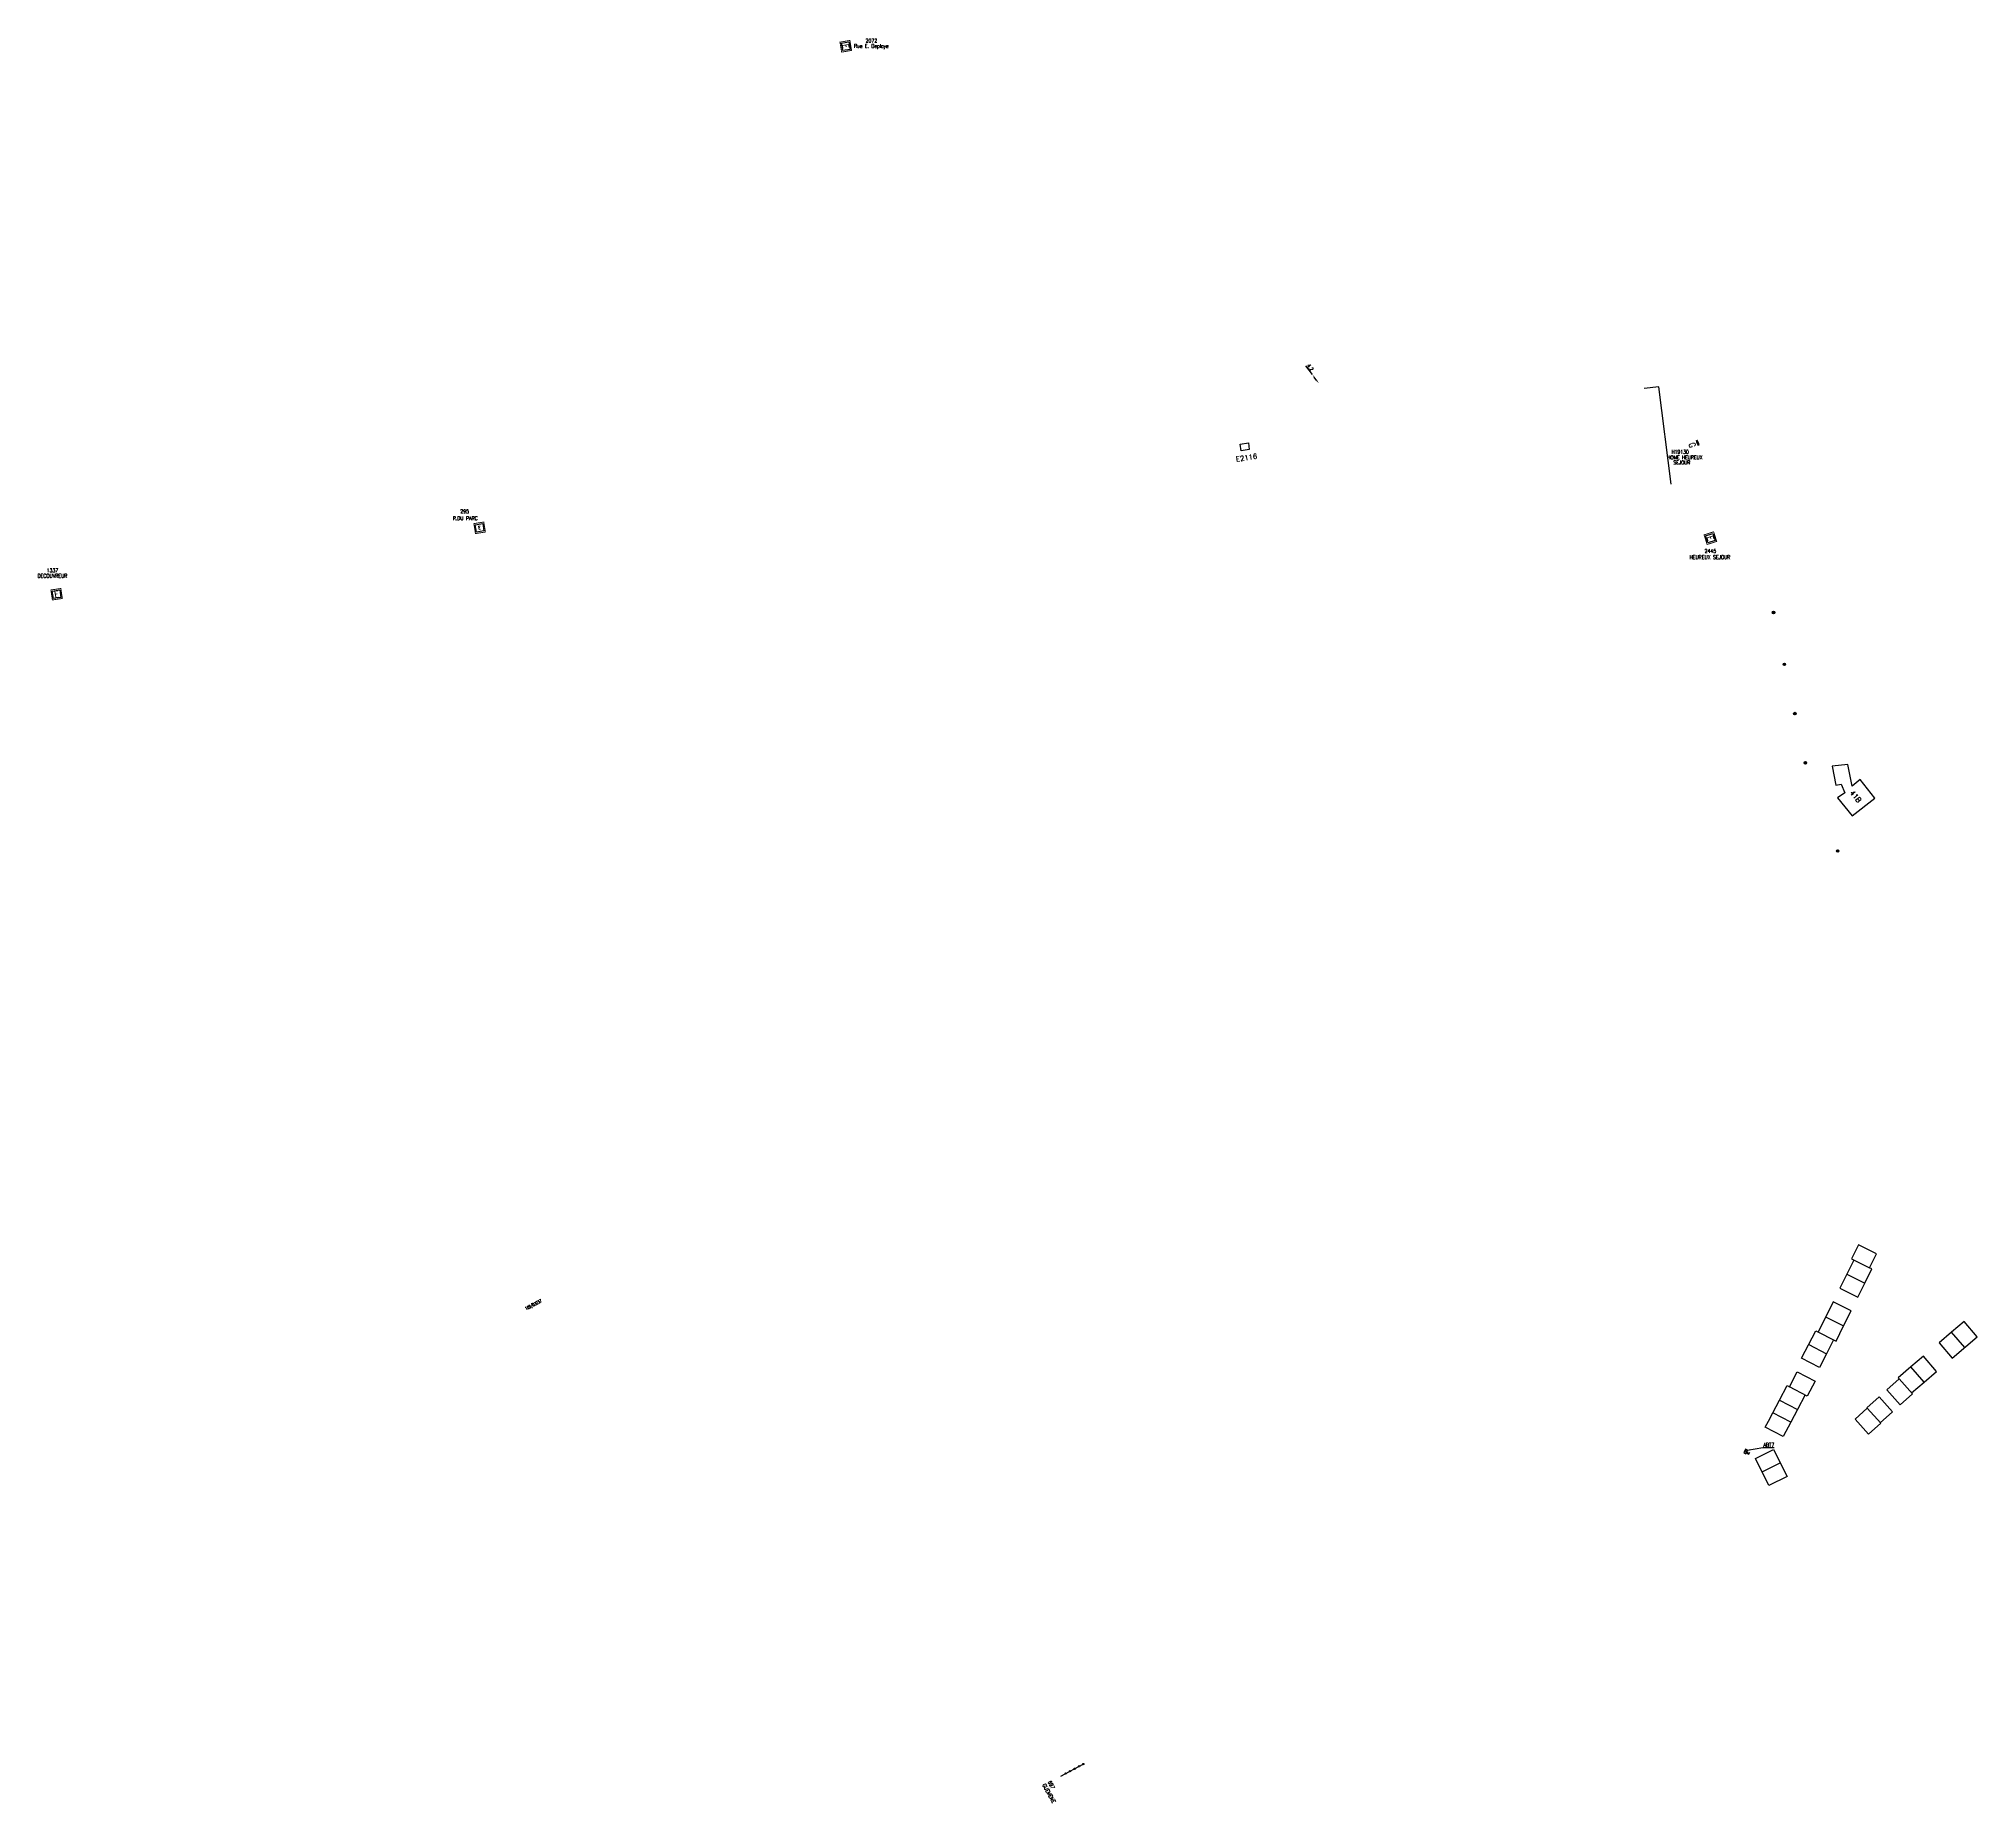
# Model space of a CAD drawing. Header units: millimetres. Extents: x 151036 to 151805, y 127119 to 127819.
import ezdxf
from ezdxf.enums import TextEntityAlignment as Align

# ---------------------------------------------------------------- set-up
doc = ezdxf.new("R2010")
doc.units = ezdxf.units.MM
doc.header["$PDMODE"] = 34
doc.layers.get('0').update_dxf_attribs({"linetype": 'CONTINUOUS'})
doc.layers.get('DEFPOINTS').update_dxf_attribs({"linetype": 'CONTINUOUS'})
for name, color, linetype in [('BB01', 252, 'CONTINUOUS'), ('BB08', 252, 'CONTINUOUS'), ('bf01', 7, 'CONTINUOUS'), ('br01', 7, 'CONTINUOUS'), ('br12', 7, 'CONTINUOUS'), ('G_210', 7, 'CONTINUOUS'), ('M_200', 7, 'CONTINUOUS'), ('W0100', 7, 'CONTINUOUS'), ('W0430', 7, 'CONTINUOUS'), ('W0471', 7, 'CONTINUOUS'), ('W0991', 7, 'CONTINUOUS')]:
    doc.layers.add(name, color=color, linetype=linetype)
doc.styles.add('B_ROMANS', font='ROMANS.shx', dxfattribs={"width": 0.75})
doc.styles.add('M_ROMANS', font='ROMANS.shx', dxfattribs={"width": 0.75})
doc.styles.get("Standard").update_dxf_attribs({"font": 'romans.shx', "width": 0.85})
doc.dimstyles.get("Standard").update_dxf_attribs({"dimtxt": 1.5, "dimasz": 1.2, "dimexe": 0.625, "dimexo": 0.625, "dimgap": 0.25, "dimtad": 1, "dimdec": 1, "dimzin": 0, "dimdsep": 46, "dimtxsty": 'Standard', "dimcen": -0.5, "dimadec": 0, "dimazin": 0, "dimtfac": 1, "dimtdec": 1, "dimtmove": 0, "dimatfit": 3, "dimfxl": 0, "dimtolj": 1, "dimtzin": 0, "dimarcsym": 0})

# ---------------------------------------------------------------- blocks, each defined once
blk = doc.blocks.new('BR1209')
at = {"color": 0, "linetype": 'Continuous', "flags": 128}
for points in [[(-0.5, 0), (0.5, 0)], [(0, 0.5), (0, -0.5)]]:
    blk.add_lwpolyline(points, dxfattribs=at)
at = {"color": 0, "linetype": 'Continuous'}
blk.add_circle((0, 0), 0.5, dxfattribs=at)
at = {"color": 0, "linetype": 'Continuous', "style": 'B_ROMANS', "width": 0.75}
blk.add_attdef('NUM', text='', height=1.2, dxfattribs=at).set_placement((0, 2), align=Align.MIDDLE)
at = {"color": 0, "linetype": 'Continuous', "style": 'B_ROMANS', "width": 0.75, "flags": 3}
for tag, p in [('DEF_COUP', (0, -12.5)), ('DEF_TYPE', (0, -15)), ('DEF_LEG', (0, -10))]:
    blk.add_attdef(tag, text='', height=1.2, dxfattribs=at).set_placement(p, align=Align.MIDDLE)
blk = doc.blocks.new('M_200_56')
at = {"color": 0, "linetype": 'Continuous', "const_width": 0.35, "flags": 128}
blk.add_lwpolyline([(2, 2), (2, -2), (-2, -2), (-2, 2)], close=True, dxfattribs=at)
at = {"color": 0, "linetype": 'Continuous'}
blk.add_lwpolyline([(-1.5, 1.5), (1.5, 1.5), (1.5, -1.5), (-1.5, -1.5)], close=True, dxfattribs=at)
at = {"color": 0, "linetype": 'Continuous', "width": 0.85}
blk.add_text('E', height=2.5, dxfattribs=at).set_placement((0, 0), align=Align.MIDDLE_CENTER)
for tag, p in [('NUM', (0, 15.06)), ('NOM', (0, 8.65))]:
    blk.add_attdef(tag, text='', height=4, dxfattribs=at).set_placement(p, align=Align.MIDDLE)
at = {"color": 0, "linetype": 'Continuous', "style": 'M_ROMANS', "width": 0.75, "flags": 3}
for tag, p in [('DEF_COUP', (-0.13, -7.49)), ('DEF_LEG', (-0.13, -4.99)), ('DEF_TYPE', (-0.13, -9.99))]:
    blk.add_attdef(tag, text='', height=1.2, dxfattribs=at).set_placement(p, align=Align.MIDDLE)
blk = doc.blocks.new('*D2')
at = {"layer": 'br01', "color": 0, "linetype": 'Continuous', "lineweight": -2, "transparency": 16777216}
for p, q in [((151540.88, 127685.38), (151538.27, 127688.89)), ((151542.7, 127682.94), (151541.6, 127684.42))]:
    blk.add_line(p, q, dxfattribs=at)
at = {"layer": 'br01', "color": 0, "linetype": 'Continuous', "transparency": 16777216}
for points in [[(151541.76, 127684.54), (151541.44, 127684.3), (151540.88, 127685.38)], [(151542.86, 127683.06), (151542.54, 127682.82), (151543.41, 127681.98)]]:
    blk.add_solid(points, dxfattribs=at)
at = {"layer": 'DEFPOINTS', "color": 0, "linetype": 'Continuous', "transparency": 16777216}
for p in [(151540.88, 127685.38), (151540.88, 127685.38), (151543.41, 127681.98)]:
    blk.add_point(p, dxfattribs=at)
at = {"layer": 'br01', "color": 0, "linetype": 'Continuous', "transparency": 16777216, "insert": (151540.02, 127688.21), "char_height": 1.5, "attachment_point": 5, "rotation": 306.65161}
blk.add_mtext('\\A1;4.2', dxfattribs=at)
blk = doc.blocks.new('Bf0101')
at = {"color": 0, "linetype": 'Continuous'}
for radius in [0.25, 0.15]:
    blk.add_circle((0, 0), radius, dxfattribs=at)
blk = doc.blocks.new('M_200_59')
at = {"layer": 'M_200', "color": 0, "linetype": 'Continuous', "const_width": 0.35, "flags": 128}
blk.add_lwpolyline([(4, 4), (4, 0), (0, 0), (0, 4)], close=True, dxfattribs=at)
at = {"layer": 'M_200', "color": 0, "linetype": 'Continuous'}
blk.add_lwpolyline([(0.5, 3.5), (3.5, 3.5), (3.5, 0.5), (0.5, 0.5)], close=True, dxfattribs=at)
at = {"layer": 'M_200', "insert": (2, 2), "char_height": 2.5, "width": 4, "attachment_point": 5}
blk.add_mtext('E', dxfattribs=at)
at = {"layer": 'M_200', "color": 0, "linetype": 'Continuous', "width": 0.85}
for tag, p in [('NUM', (2, 17.06)), ('NOM', (2, 10.65))]:
    blk.add_attdef(tag, text='', height=4, dxfattribs=at).set_placement(p, align=Align.MIDDLE)
at = {"layer": 'M_200', "color": 0, "linetype": 'Continuous', "style": 'M_ROMANS', "width": 0.75, "flags": 3}
for tag, p in [('DEF_COUP', (1.87, -5.49)), ('DEF_TYPE', (1.87, -7.99)), ('DEF_LEG', (1.87, -2.99))]:
    blk.add_attdef(tag, text='', height=1.2, dxfattribs=at).set_placement(p, align=Align.MIDDLE)
blk = doc.blocks.new('*U6')
at = {"flags": 128}
for points in [[(0.8, 0.8), (-0.8, 0.8)], [(-0.8, 0.8), (-0.8, 0)], [(0.8, 0.8), (-0.8, 0)], [(-0.8, 0), (0.8, 0)], [(0.8, 0), (0.8, 0.8)], [(-0.38, -0.4), (0.42, -0.4)], [(-0.38, -0.4), (-0.38, -1.2)], [(-0.38, -0.8), (0.02, -0.8)], [(-0.38, -1.2), (0.42, -1.2)]]:
    blk.add_lwpolyline(points, dxfattribs=at)
blk = doc.blocks.new('*U8')
at = {"layer": 'G_210', "color": 0, "linetype": 'Continuous', "const_width": 0.35, "flags": 128}
blk.add_lwpolyline([(2, 0.5), (2, 0), (0, 0), (0, 0.5)], close=True, dxfattribs=at)
at = {"layer": 'G_210', "color": 0, "linetype": 'Continuous'}
blk.add_lwpolyline([(0.5, 0), (1.5, 0), (1.5, 0.5), (0.5, 0.5)], close=True, dxfattribs=at)
at = {"layer": 'G_210', "insert": (1.07, -2.06), "char_height": 2.5, "width": 2, "attachment_point": 5}
blk.add_mtext('G', dxfattribs=at)
at = {"layer": 'G_210', "color": 0, "linetype": 'Continuous', "width": 0.75}
for tag, height, p in [('NUM', 4, (2, 16)), ('NOM', 4, (2, 11)), ('BCL', 3, (2, 7))]:
    blk.add_attdef(tag, text='', height=height, dxfattribs=at).set_placement(p, align=Align.MIDDLE)
at = {"layer": 'G_210', "color": 0, "linetype": 'Continuous', "width": 0.75, "flags": 3}
for tag, p in [('DEF_COUP', (2.14, -5.61)), ('DEF_TYPE', (2.14, -8.11)), ('DEF_LEG', (2.14, -3.11))]:
    blk.add_attdef(tag, text='', height=1.2, dxfattribs=at).set_placement(p, align=Align.MIDDLE)
blk = doc.blocks.new('*U9')
at = {"layer": 'M_200', "color": 0, "linetype": 'Continuous', "const_width": 0.35, "flags": 128}
blk.add_lwpolyline([(4, 4), (4, 0), (0, 0), (0, 4)], close=True, dxfattribs=at)
at = {"layer": 'M_200', "color": 0, "linetype": 'Continuous'}
blk.add_lwpolyline([(0.5, 3.5), (3.5, 3.5), (3.5, 0.5), (0.5, 0.5)], close=True, dxfattribs=at)
at = {"layer": 'M_200', "insert": (1.95, 2.03), "char_height": 1.26, "width": 2.0085, "attachment_point": 5}
blk.add_mtext('E', dxfattribs=at)
at = {"layer": 'M_200', "color": 0, "linetype": 'Continuous', "width": 0.85}
for tag, p in [('NUM', (2, 17.06)), ('NOM', (2, 10.65))]:
    blk.add_attdef(tag, text='', height=4, dxfattribs=at).set_placement(p, align=Align.MIDDLE)
at = {"layer": 'M_200', "color": 0, "linetype": 'Continuous', "style": 'M_ROMANS', "width": 0.75, "flags": 3}
for tag, p in [('DEF_COUP', (1.87, -5.49)), ('DEF_TYPE', (1.87, -7.99)), ('DEF_LEG', (1.87, -2.99))]:
    blk.add_attdef(tag, text='', height=1.2, dxfattribs=at).set_placement(p, align=Align.MIDDLE)

msp = doc.modelspace()

# ---------------------------------------------------------------- linework, layer by layer
at = {"layer": 'BB01', "flags": 128}
msp.add_lwpolyline([(151512.22, 127657.76), (151515.48, 127658.27), (151515.86, 127655.7), (151512.6, 127655.19)], close=True, dxfattribs=at)
at = {"layer": 'bf01', "color": 252, "flags": 128}
msp.add_lwpolyline([(151441.15, 127129.34), (151450.03, 127134.1)], dxfattribs=at)
at = {"layer": 'W0100', "color": 252}
msp.add_lwpolyline([(151683.23, 127641.89), (151678.32, 127680.5), (151672.51, 127679.81)], dxfattribs=at)
msp.add_lwpolyline([(151748.47, 127522.43), (151750.58, 127522.85), (151752.09, 127519.44), (151749.08, 127517.42), (151754.96, 127510.3), (151764, 127517.26), (151758.16, 127524.68), (151754.9, 127522.11), (151753.26, 127530.65), (151746.98, 127530.04), (151748.47, 127522.43)], close=True, dxfattribs=at)
at = {"layer": 'W0100', "color": 252, "flags": 128}
for points in [[(151764.58, 127336.52), (151757.41, 127340.06), (151754.67, 127334.51), (151761.84, 127330.96)], [(151799.35, 127309.68), (151794.41, 127305.46), (151789.47, 127301.23), (151794.67, 127295.15), (151804.55, 127303.6)], [(151721.96, 127244.65), (151716.61, 127255.39), (151723.77, 127258.96), (151729.12, 127248.22)]]:
    msp.add_lwpolyline(points, close=True, dxfattribs=at)
for points in [[(151755.56, 127334.06), (151750.03, 127322.86), (151757.2, 127319.31), (151759.97, 127324.92), (151762.73, 127330.52), (151761.84, 127330.96)], [(151752.79, 127328.46), (151759.97, 127324.92)], [(151747.59, 127302.47), (151744.81, 127296.84), (151741.98, 127291.46), (151734.9, 127295.18), (151734.9, 127295.18), (151740.55, 127305.94), (151748.62, 127301.95), (151751.58, 127307.94), (151754.54, 127313.92), (151754.54, 127313.92), (151747.36, 127317.47), (151741.45, 127305.5)], [(151744.41, 127311.48), (151751.58, 127307.94)], [(151799.61, 127299.38), (151794.41, 127305.46)], [(151737.73, 127300.56), (151744.81, 127296.84)], [(151778.54, 127281.36), (151783.48, 127285.58), (151788.42, 127289.81), (151783.22, 127295.89), (151778.28, 127291.66), (151773.21, 127287.32), (151773.53, 127286.94)], [(151783.48, 127285.58), (151778.28, 127291.66)], [(151736.26, 127280.56), (151733.24, 127274.81), (151730.58, 127269.75), (151730.58, 127269.75), (151730.58, 127269.75), (151727.56, 127264), (151720.48, 127267.72), (151721.73, 127270.12), (151723.5, 127273.47), (151726.15, 127278.53), (151729.18, 127284.28), (151730.06, 127283.82), (151733.18, 127289.74), (151740.26, 127286.02), (151737.14, 127280.1), (151730.06, 127283.82)], [(151778.88, 127280.99), (151774.04, 127276.65), (151768.7, 127282.6), (151773.53, 127286.94)], [(151778.88, 127280.99), (151773.53, 127286.94)], [(151726.15, 127278.53), (151733.24, 127274.81)], [(151766.3, 127269.31), (151760.96, 127275.26), (151756.12, 127270.92), (151761.46, 127264.97), (151761.46, 127264.97), (151766.3, 127269.31)], [(151761.03, 127275.19), (151760.76, 127275.49), (151765.6, 127279.83), (151770.94, 127273.87), (151766.1, 127269.53)], [(151730.58, 127269.75), (151723.5, 127273.47)], [(151719.28, 127250.02), (151726.44, 127253.59)]]:
    msp.add_lwpolyline(points, dxfattribs=at)

# ---------------------------------------------------------------- block references
at = {"layer": 'bf01', "color": 252}
for p in [(151443, 127130.34), (151444.78, 127131.29), (151446.58, 127132.25), (151448.38, 127133.22), (151450.03, 127134.1)]:
    msp.add_blockref('Bf0101', p, dxfattribs=at)
at = {"layer": 'br12', "color": 252}
for p, rotation in [((151723.78, 127590.99), 281.8316160957397), ((151728.07, 127570.43), 281.921037642723), ((151732.2, 127550.89), 282.906682110782), ((151736.38, 127531.33), 281.8934094650819), ((151749.19, 127496.34), 309.4379536949297)]:
    msp.add_blockref('BR1209', p, dxfattribs=dict(at, rotation=rotation))
at = {"layer": 'G_210'}
ref = msp.add_blockref('*U8', (151693.08, 127659.16), dxfattribs=dict(at, rotation=290.7440411518585))
ref.add_attrib('NUM', 'H19130', dxfattribs={"color": 0, "linetype": 'Continuous', "height": 1.5, "width": 0.75}).set_placement((151686.72, 127654.72), align=Align.MIDDLE)
ref.add_attrib('NOM', 'HOME HEUREUX', dxfattribs={"color": 0, "linetype": 'Continuous', "height": 1.5, "width": 0.75}).set_placement((151688.6, 127652.53), align=Align.MIDDLE)
ref.add_attrib('BCL', 'SEJOUR', dxfattribs={"color": 0, "linetype": 'Continuous', "height": 1.5, "width": 0.75}).set_placement((151687.4, 127650.53), align=Align.MIDDLE)
at = {"layer": 'M_200'}
ref = msp.add_blockref('M_200_56', (151355.81, 127815.64), dxfattribs=dict(at, rotation=279.660857246772))
ref.add_attrib('NUM', '2072', dxfattribs={"layer": '0', "color": 0, "linetype": 'Continuous', "height": 1.5, "width": 0.85}).set_placement((151365.97, 127817.88), align=Align.MIDDLE)
ref.add_attrib('NOM', 'Rue E. Deploye', dxfattribs={"layer": '0', "color": 0, "linetype": 'Continuous', "height": 1.5, "width": 0.85}).set_placement((151365.97, 127815.5), align=Align.MIDDLE)
ref = msp.add_blockref('*U9', (151208.94, 127622.3), dxfattribs=dict(at, rotation=9.029171665962084))
ref.add_attrib('NUM', '295', dxfattribs={"color": 0, "linetype": 'Continuous', "height": 1.5, "width": 0.85}).set_placement((151204.64, 127631.12), align=Align.MIDDLE)
ref.add_attrib('NOM', 'R.DU PARC', dxfattribs={"color": 0, "linetype": 'Continuous', "height": 1.5, "width": 0.85}).set_placement((151204.89, 127628.37), align=Align.MIDDLE)
ref = msp.add_blockref('M_200_59', (151696.21, 127621.79), dxfattribs=dict(at, rotation=287.6982768644675))
ref.add_attrib('NUM', '2445', dxfattribs={"color": 0, "linetype": 'Continuous', "height": 1.5, "width": 0.85}).set_placement((151698.72, 127615.39), align=Align.MIDDLE)
ref.add_attrib('NOM', 'HEUREUX SEJOUR', dxfattribs={"color": 0, "linetype": 'Continuous', "height": 1.5, "width": 0.85}).set_placement((151698.56, 127612.94), align=Align.MIDDLE)
ref = msp.add_blockref('M_200_59', (151041.15, 127595.97), dxfattribs=dict(at, rotation=8.497826767922097))
ref.add_attrib('NUM', '1337', dxfattribs={"color": 0, "linetype": 'Continuous', "height": 1.5, "width": 0.85}).set_placement((151041.16, 127607.68), align=Align.MIDDLE)
ref.add_attrib('NOM', 'DECOUVREUR', dxfattribs={"color": 0, "linetype": 'Continuous', "height": 1.5, "width": 0.85}).set_placement((151041.16, 127605.53), align=Align.MIDDLE)
at = {"layer": 'W0430', "rotation": 64.10832484585673}
msp.add_blockref('*U6', (151713.08, 127257.96), dxfattribs=at)

# ---------------------------------------------------------------- texts
at = {"layer": 'BB08'}
msp.add_text('E2116', height=2, rotation=8.52782, dxfattribs=at).set_placement((151514.76, 127652.42), align=Align.MIDDLE)
at = {"layer": 'BB08', "width": 0.85}
for s, p in [('GUEMENE', (151433.75, 127125.83)), ('697', (151435.87, 127127.01))]:
    msp.add_text(s, height=1.5, rotation=299.02822, dxfattribs=at).set_placement(p)
at = {"layer": 'W0430', "color": 252, "linetype": 'Continuous', "insert": (151719.75, 127260), "char_height": 1.5, "attachment_point": 7}
msp.add_mtext('\\A1;ABT7', dxfattribs=at)
at = {"layer": 'W0471', "color": 252, "insert": (151229.26, 127313.77), "char_height": 1.25, "attachment_point": 7, "rotation": 28.03532}
msp.add_mtext('{\\W0.6;109/03237}', dxfattribs=at)
at = {"layer": 'W0991', "color": 252}
msp.add_text('41B', height=2, rotation=309.57078, dxfattribs=at).set_placement((151753.91, 127519.39))

# ---------------------------------------------------------------- dimensions: what is measured, and where the dimension line sits
at = {"layer": 'br01', "color": 252, "linetype": 'Continuous'}
dim = msp.add_linear_dim(base=(151540.88, 127685.38), p1=(151543.41, 127681.98), p2=(151540.88, 127685.38), angle=126.65161, dimstyle='Standard', dxfattribs=at)
dim.commit()
dim.dimension.update_dxf_attribs({"geometry": '*D2', "text_midpoint": (151539.22, 127687.62), "dimtype": 161})

# ---------------------------------------------------------------- leaders
at = {"layer": 'W0430', "color": 252, "linetype": 'Continuous', "annotation_type": 0, "has_hookline": 1, "hookline_direction": 0, "text_width": 4.31}
msp.add_leader([(151713.43, 127258.68), (151719.5, 127259.75)], dimstyle='Standard', dxfattribs=at)

doc.saveas('drawing.dxf')
